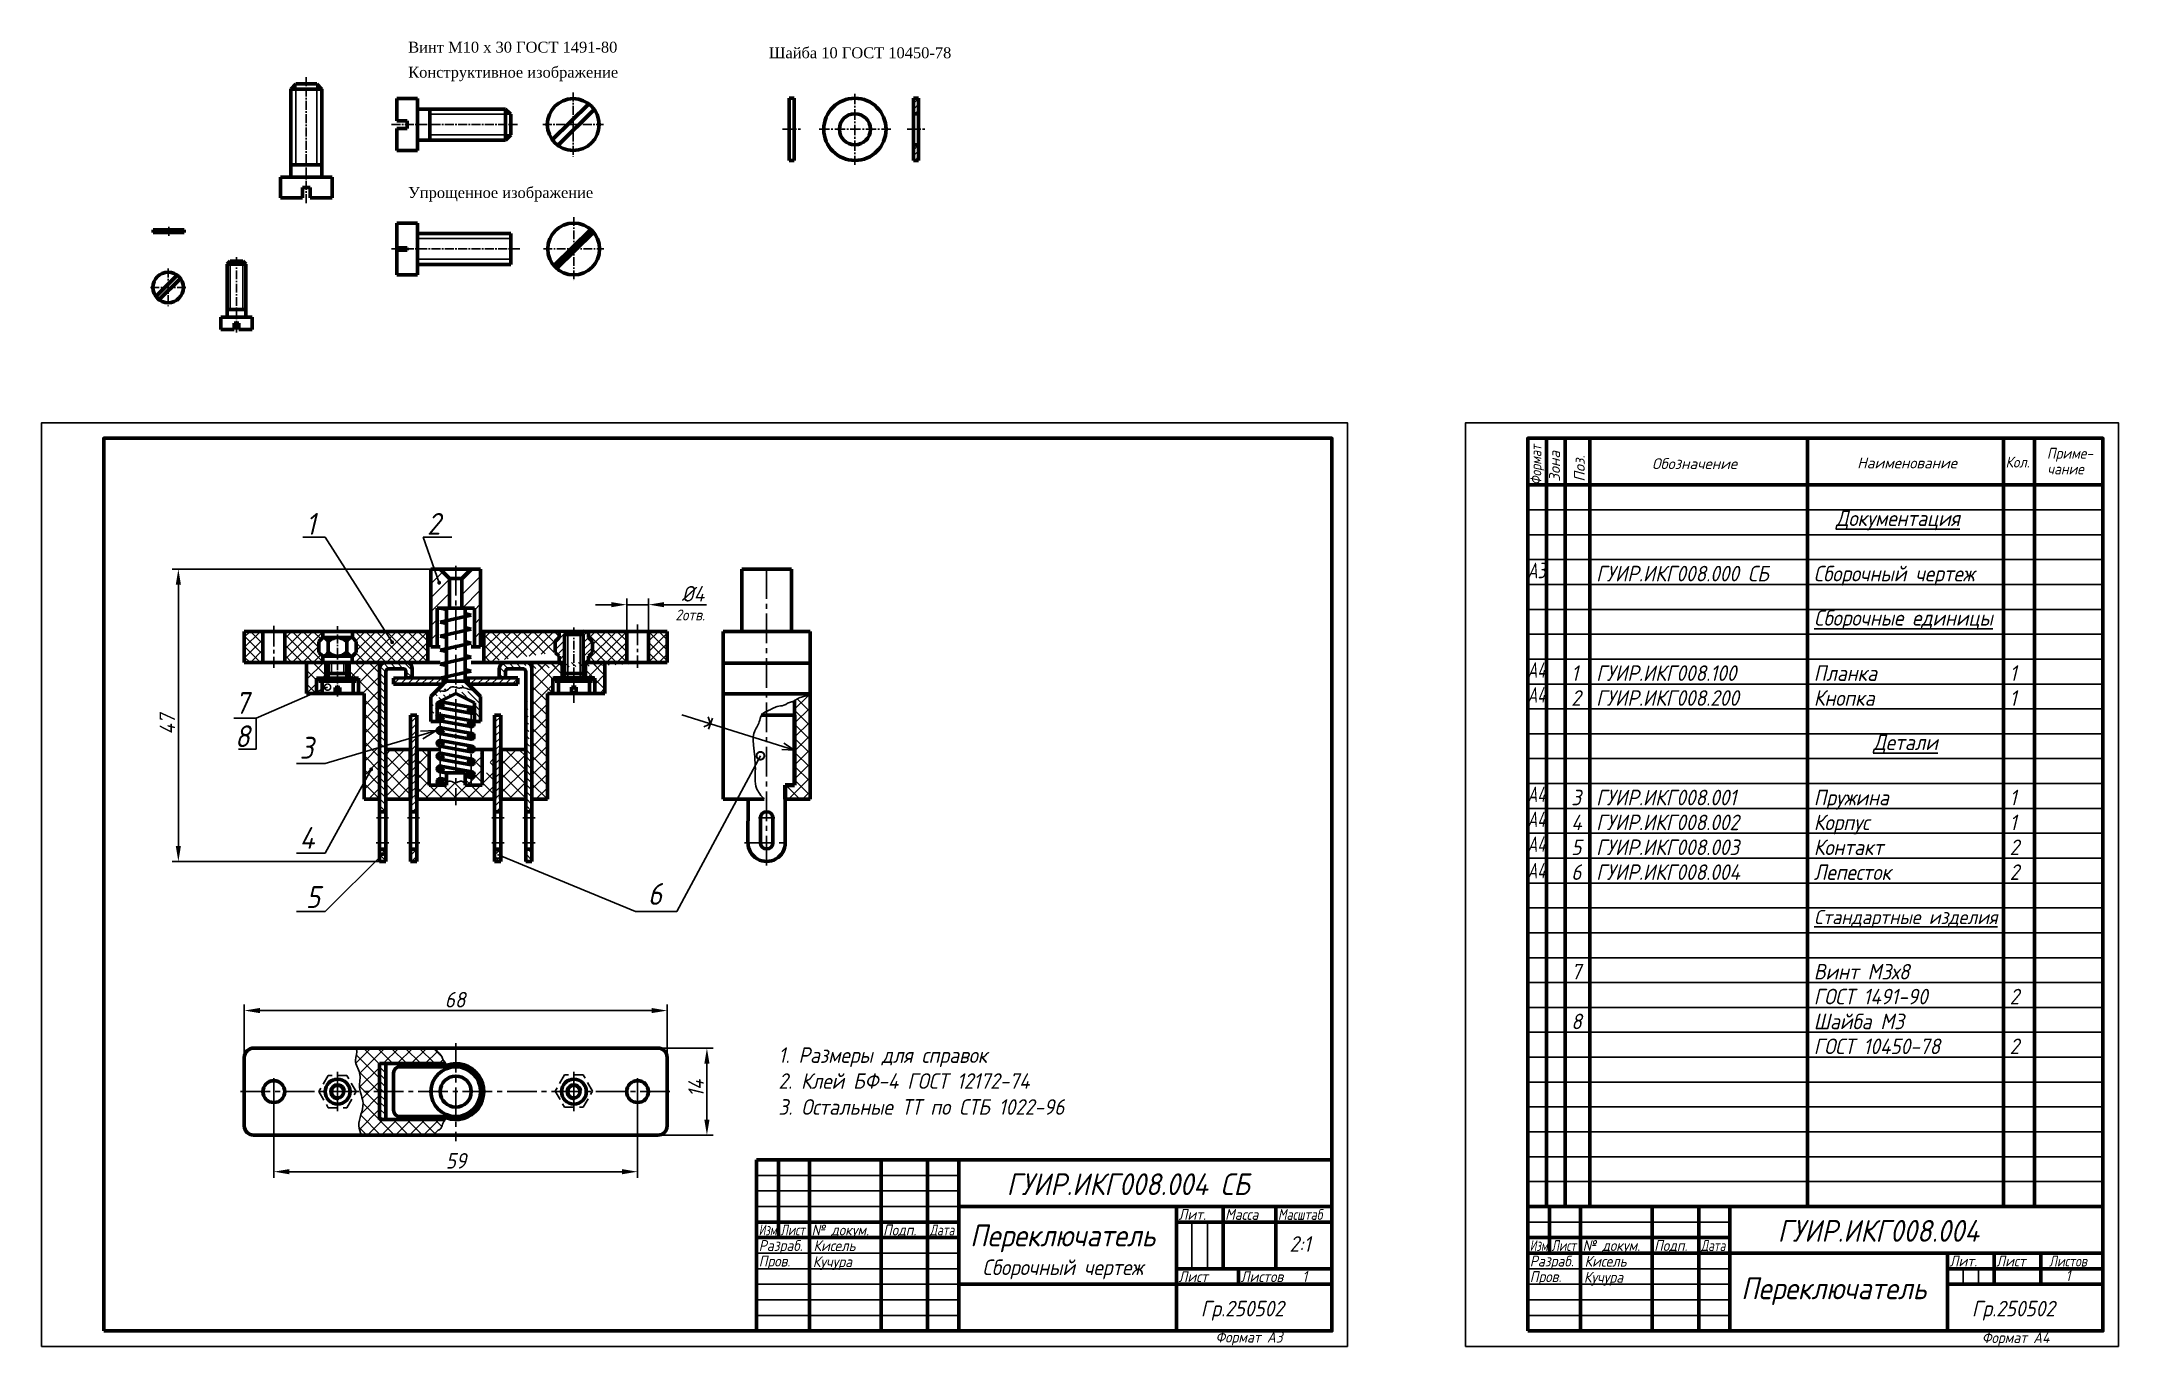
# Model space of a CAD drawing. Header units: millimetres. Extents: x 0 to 668, y 0 to 420.
import ezdxf
from ezdxf import colors
from ezdxf.entities.mleader import LeaderData, LeaderLine
from ezdxf.enums import TextEntityAlignment as Align
from ezdxf.math import Vec2, Vec3

# ---------------------------------------------------------------- set-up
doc = ezdxf.new("R2010")
doc.units = ezdxf.units.MM
doc.header["$LTSCALE"] = 0.5
doc.linetypes.add('CENTER2', pattern=[28.575, 19.05, -3.175, 3.175, -3.175])
doc.linetypes.add('штриховая2', pattern=[9.525, 6.35, -3.175])
doc.layers.get('0').update_dxf_attribs({"lineweight": 60})
doc.layers.get('Defpoints').update_dxf_attribs({"color": 5})
doc.layers.add('3-размеры', color=6, linetype='Continuous')
doc.layers.add('4-текст', color=7, linetype='Continuous', true_color=0x00ad00)
doc.styles.get("Standard").update_dxf_attribs({"font": 'isocpeui.ttf', "width": 0.9})
doc.styles.add('стиль1', font='times.ttf')
doc.dimstyles.new('ESKD_standart', dxfattribs={"dimtxt": 5, "dimasz": 5, "dimexe": 2, "dimexo": 0, "dimgap": 1, "dimtad": 1, "dimtoh": 1, "dimdec": 0, "dimzin": 1, "dimdsep": 46, "dimtxsty": 'Standard', "dimcen": 3, "dimdle": 1.25, "dimadec": 0, "dimazin": 0, "dimtfac": 1, "dimtdec": 0, "dimtmove": 0, "dimatfit": 3, "dimldrblk": 'DOT', "dimfxl": 1, "dimtvp": 1.5, "dimtolj": 1, "dimtzin": 1, "dimarcsym": 0})
doc.dimstyles.get("Standard").update_dxf_attribs({"dimtxt": 5, "dimasz": 5, "dimexe": 2, "dimexo": 0, "dimgap": 1.5, "dimtad": 1, "dimdec": 0, "dimzin": 0, "dimtxsty": 'Standard', "dimcen": 5, "dimadec": 0, "dimazin": 0, "dimtfac": 1, "dimtdec": 0, "dimtofl": 0, "dimtmove": 0, "dimatfit": 3, "dimldrblk": 'DOTSMALL', "dimfxl": 1, "dimtolj": 1, "dimtzin": 0, "dimarcsym": 0})
doc.dimstyles.new('Копия Standart', dxfattribs={"dimtxt": 5, "dimasz": 5, "dimexe": 2, "dimexo": 0, "dimgap": 1, "dimtad": 1, "dimtoh": 1, "dimdec": 0, "dimlfac": 0.5, "dimtxsty": 'Standard', "dimcen": 2.5, "dimadec": 0, "dimazin": 0, "dimtfac": 1, "dimtdec": 0, "dimtmove": 0, "dimatfit": 3, "dimldrblk": 'DOTSMALL', "dimfxl": 1, "dimarcsym": 0})
pattern_1 = [(45, (-119.785, -4.0667), (-1.683798, 1.683798), []), (135, (-119.785, -4.0667), (-1.683798, -1.683798), [])]
pattern_2 = [(45, (-119.785, -4.0667), (-2.245064, 2.245064), []), (135, (-119.785, -4.0667), (-2.245064, -2.245064), [])]
pattern_3 = [(45, (7.2443, -11.9827), (-2.245064, 2.245064), []), (135, (7.2443, -11.9827), (-2.245064, -2.245064), [])]
pattern_4 = [(45, (7.2443, -11.9827), (-1.122532, 1.122532), [])]
pattern_5 = [(315, (7.2443, -11.9827), (1.122532, 1.122532), [])]
pattern_6 = [(45, (7.2443, -11.9827), (-2.245064, 2.245064), [])]
pattern_7 = [(45, (-2.85305, -11.8446), (-0.561266, 0.561266), [])]
pattern_8 = [(45, (-2.85305, -12.1952), (-0.561266, 0.561266), [])]

msp = doc.modelspace()

# ---------------------------------------------------------------- texts
at = {"style": 'стиль1'}
for s, p in [('Винт М10 х 30 ГОСТ 1491-80', (117.93, 416.02)), ('Шайба 10 ГОСТ 10450-78', (233.92, 414.21)), ('Конструктивное изображение', (117.93, 407.97)), ('Упрощенное изображение', (117.93, 369.27))]:
    msp.add_text(s, height=3.5, dxfattribs=at).set_placement(p)
at = {"color": 7, "linetype": 'Continuous', "width": 0.8}
msp.add_text('Формат', height=3.5, rotation=90, dxfattribs=at).set_placement((482.38, 277))
at = {"color": 7, "linetype": 'Continuous'}
for s, p in [('Зона', (488.38, 278.04)), ('Поз.', (496.38, 278.04))]:
    msp.add_text(s, height=3.5, rotation=90, dxfattribs=at).set_placement(p)
for s, width, p in [('Приме-', 0.9, (644.98, 285.44)), ('Кол.', 0.9, (631.67, 282.59)), ('чание', 0.9, (645.11, 280.38)), ('Изм.', 0.7, (478.67, 30.7)), ('Лист', 0.75, (485.67, 30.7)), ('№ докум.', 0.9, (495.67, 30.7)), ('Подп.', 0.9, (518.67, 30.7)), ('Дата', 0.75, (533.67, 30.7)), ('Разраб.', 0.9, (478.67, 25.7)), ('Лит.', 0.9, (613.67, 25.7)), ('Лист', 0.9, (628.67, 25.7)), ('Листов', 0.8, (645.67, 25.7)), ('Пров.', 0.9, (478.67, 20.7)), ('Формат А4', 0.9, (624.07, 1.08))]:
    msp.add_text(s, height=3.5, dxfattribs=dict(at, width=width)).set_placement(p)
for s, p in [('Обозначение', (517.96, 282.1)), ('Наименование', (583.95, 282.33))]:
    msp.add_text(s, height=3.5, dxfattribs=at).set_placement(p)
at = {"width": 0.9}
for s, height, p in [('1', 7, (85, 261)), ('2', 7, (124, 261)), ('ГУИР.ИКГ008.000 СБ', 5, (500, 246)), ('Сборочный чертеж', 5, (570, 246)), ('1', 5, (492, 214)), ('ГУИР.ИКГ008.100', 5, (500, 214)), ('Планка', 5, (570, 214)), ('1', 5, (633, 214)), ('2', 5, (492, 206)), ('ГУИР.ИКГ008.200', 5, (500, 206)), ('Кнопка', 5, (570, 206)), ('1', 5, (633, 206)), ('8', 7, (62.19, 192.71)), ('3', 7, (83, 189)), ('3', 5, (492, 174)), ('ГУИР.ИКГ008.001', 5, (500, 174)), ('Пружина', 5, (570, 174)), ('1', 5, (633, 174)), ('4', 7, (83, 160)), ('4', 5, (492, 166)), ('ГУИР.ИКГ008.002', 5, (500, 166)), ('Корпус', 5, (570, 166)), ('1', 5, (633, 166)), ('5', 5, (492, 158)), ('ГУИР.ИКГ008.003', 5, (500, 158)), ('Контакт', 5, (570, 158)), ('2', 5, (633, 158)), ('6', 5, (492, 150)), ('ГУИР.ИКГ008.004', 5, (500, 150)), ('Лепесток', 5, (570, 150)), ('2', 5, (633, 150)), ('5', 7, (85, 141)), ('6', 7, (195, 142)), ('7', 5, (492, 118)), ('Винт М3х8 ', 5, (570, 118)), ('ГОСТ 1491-90', 5, (570, 110)), ('2', 5, (633, 110)), ('8', 5, (492, 102)), ('Шайба М3 ', 5, (570, 102)), ('ГОСТ 10450-78', 5, (570, 94)), ('2', 5, (633, 94))]:
    msp.add_text(s, height=height, dxfattribs=at).set_placement(p)
at = {"lineweight": -3, "width": 0.9}
for s, height, p in [('%%UДокументация', 5, (577.11, 263.79)), ('%%UСборочные единицы', 5, (570.11, 231.76)), ('%%UДетали', 5, (589.11, 191.76)), ('Формат А3', 3.5, (377.6, 1.25))]:
    msp.add_text(s, height=height, dxfattribs=at).set_placement(p)
at = {"width": 0.663544}
for s, p, p2 in [('А3', (477.93, 247), (483.77, 247)), ('А4', (477.93, 215), (483.77, 215)), ('А4', (477.93, 207), (483.77, 207)), ('А4', (477.93, 175), (483.77, 175)), ('А4', (477.93, 167), (483.77, 167)), ('А4', (477.93, 159), (483.77, 159)), ('А4', (477.93, 150.5), (483.77, 150.5))]:
    msp.add_text(s, height=5, dxfattribs=at).set_placement(p, p2, align=Align.FIT)
at = {"lineweight": -3, "width": 0.9}
msp.add_text('%%UСтандартные изделия', height=4.5491, dxfattribs=at).set_placement((570.11, 135.78), (629.11, 135.78), align=Align.ALIGNED)
at = {"insert": (237, 96.17), "char_height": 5, "width": 311.64, "attachment_point": 1}
msp.add_mtext('1. Размеры для справок\\P2. Клей БФ-4 ГОСТ 12172-74\\P\\pxt13;3. Остальные ТТ по СТБ 1022-96', dxfattribs=at)
at = {"layer": '3-размеры', "width": 0.9}
msp.add_text('2отв.', height=3.5, dxfattribs=at).set_placement((203.87, 233.45))
at = {"layer": '4-текст', "lineweight": -3}
for s, height, width, p in [('ГУИР.ИКГ008.004 СБ', 7, 0.9, (310.41, 48.66)), ('Лит.', 3.5, 0.9, (365.67, 40.7)), ('Масса', 3.5, 0.9, (380.67, 40.7)), ('Масштаб', 3.5, 0.8, (397.67, 40.7)), ('ГУИР.ИКГ008.004', 7, 0.9, (558.41, 33.66)), ('Изм.', 3.5, 0.7, (230.67, 35.7)), ('Разраб.', 3.5, 0.9, (230.67, 30.7)), ('Лист', 3.5, 0.75, (237.67, 35.7)), ('№ докум.', 3.5, 0.9, (247.67, 35.7)), ('Подп.', 3.5, 0.9, (270.67, 35.7)), ('Дата', 3.5, 0.75, (285.67, 35.7)), ('Пров.', 3.5, 0.9, (230.67, 25.7)), ('Лист', 3.5, 0.9, (365.67, 20.7)), ('Листов', 3.5, 0.9, (385.67, 20.7))]:
    msp.add_text(s, height=height, dxfattribs=dict(at, width=width)).set_placement(p)
at = {"layer": '4-текст', "linetype": 'Continuous', "lineweight": -3, "width": 0.9}
for s, p in [('Кисель', (248.29, 30.65)), ('Кучура', (248.07, 25.5)), ('Кисель', (496.29, 25.65)), ('Кучура', (496.07, 20.5))]:
    msp.add_text(s, height=3.5, dxfattribs=at).set_placement(p)
at = {"layer": '4-текст', "width": 0.9}
for s, height, p in [('Переключатель', 7, (298.65, 32.18)), ('2:1', 5, (401.39, 30.45)), ('Сборочный чертеж', 5, (302.61, 22.95)), ('1', 3.5, (405.51, 20.74)), ('Переключатель', 7, (546.65, 15.18)), ('1', 3.5, (651, 21)), ('Гр.250502', 5, (372.85, 9.67)), ('Гр.250502', 5, (620.85, 9.67))]:
    msp.add_text(s, height=height, dxfattribs=at).set_placement(p)

# ---------------------------------------------------------------- blocks, each defined once
blk = doc.blocks.new('_DotSmall')
at = {"color": 0, "linetype": 'ByBlock', "const_width": 0.5}
blk.add_lwpolyline([(-0.0625, 0, 1), (0.0625, 0, 1)], format="xyb", close=True, dxfattribs=at)
blk = doc.blocks.new('_Open30')
at = {"color": 0, "linetype": 'ByBlock', "lineweight": -2}
for p, q in [((-1, 0.27), (0, 0)), ((0, 0), (-1, -0.27)), ((0, 0), (-1, 0))]:
    blk.add_line(p, q, dxfattribs=at)
blk = doc.blocks.new('*D11')
at = {"layer": '3-размеры', "color": 0, "lineweight": -2, "transparency": 16777216}
for p, q in [((65.22, 92.93), (65.22, 110)), ((70.22, 108), (196.22, 108)), ((201.22, 92.96), (201.22, 110))]:
    blk.add_line(p, q, dxfattribs=at)
at = {"layer": '3-размеры', "color": 0, "transparency": 16777216}
for points in [[(70.22, 108.83), (70.22, 107.17), (65.22, 108)], [(196.22, 108.83), (196.22, 107.17), (201.22, 108)]]:
    blk.add_solid(points, dxfattribs=at)
at = {"layer": 'Defpoints', "color": 0, "transparency": 16777216}
for p in [(201.22, 108), (65.22, 92.93), (201.22, 92.96)]:
    blk.add_point(p, dxfattribs=at)
at = {"layer": '3-размеры', "color": 0, "lineweight": -3, "transparency": 16777216, "insert": (133, 111.5), "char_height": 5, "attachment_point": 5}
blk.add_mtext('68', dxfattribs=at)
blk = doc.blocks.new('*D12')
at = {"layer": '3-размеры', "color": 0, "lineweight": -2, "transparency": 16777216}
for p, q in [((198.22, 95.93), (216, 95.93)), ((214, 72.93), (214, 90.93)), ((198.22, 67.93), (216, 67.93))]:
    blk.add_line(p, q, dxfattribs=at)
at = {"layer": '3-размеры', "color": 0, "transparency": 16777216}
for points in [[(213.17, 90.93), (214.83, 90.93), (214, 95.93)], [(213.17, 72.93), (214.83, 72.93), (214, 67.93)]]:
    blk.add_solid(points, dxfattribs=at)
at = {"layer": 'Defpoints', "color": 0, "transparency": 16777216}
for p in [(198.22, 95.93), (214, 95.93), (198.22, 67.93)]:
    blk.add_point(p, dxfattribs=at)
at = {"layer": '3-размеры', "color": 0, "lineweight": -3, "transparency": 16777216, "insert": (210.5, 83), "char_height": 5, "attachment_point": 5, "rotation": 90}
blk.add_mtext('14', dxfattribs=at)
blk = doc.blocks.new('*D13')
at = {"layer": '3-размеры', "color": 0, "lineweight": -2, "transparency": 16777216}
for p, q in [((125.22, 249.93), (42, 249.93)), ((44, 160.93), (44, 244.93)), ((108.72, 155.93), (42, 155.93))]:
    blk.add_line(p, q, dxfattribs=at)
at = {"layer": '3-размеры', "color": 0, "transparency": 16777216}
for points in [[(43.17, 244.93), (44.83, 244.93), (44, 249.93)], [(43.17, 160.93), (44.83, 160.93), (44, 155.93)]]:
    blk.add_solid(points, dxfattribs=at)
at = {"layer": 'Defpoints', "color": 0, "transparency": 16777216}
for p in [(44, 249.93), (125.22, 249.93), (108.72, 155.93)]:
    blk.add_point(p, dxfattribs=at)
at = {"layer": '3-размеры', "color": 0, "lineweight": -3, "transparency": 16777216, "insert": (40.47, 200), "char_height": 5, "attachment_point": 5, "rotation": 90}
blk.add_mtext('47', dxfattribs=at)
blk = doc.blocks.new('*D14')
at = {"layer": '3-размеры', "color": 0, "lineweight": -2, "transparency": 16777216}
for p, q in [((188.22, 229.93), (188.22, 240.51)), ((195.22, 229.93), (195.22, 240.51)), ((183.22, 238.51), (178.22, 238.51)), ((188.22, 238.51), (195.22, 238.51)), ((200.22, 238.51), (213.84, 238.51))]:
    blk.add_line(p, q, dxfattribs=at)
at = {"layer": '3-размеры', "color": 0, "transparency": 16777216}
for points in [[(183.22, 239.34), (183.22, 237.68), (188.22, 238.51)], [(200.22, 239.34), (200.22, 237.68), (195.22, 238.51)]]:
    blk.add_solid(points, dxfattribs=at)
at = {"layer": 'Defpoints', "color": 0, "transparency": 16777216}
for p in [(195.22, 238.51), (188.22, 229.93), (195.22, 229.93)]:
    blk.add_point(p, dxfattribs=at)
at = {"layer": '3-размеры', "color": 0, "lineweight": -3, "transparency": 16777216, "insert": (209.53, 242.01), "char_height": 5, "attachment_point": 5}
blk.add_mtext('%%C4', dxfattribs=at)
blk = doc.blocks.new('*D19')
at = {"layer": '3-размеры', "color": 0, "lineweight": -2, "transparency": 16777216}
for p, q in [((74.72, 81.93), (74.72, 54.19)), ((191.72, 81.93), (191.72, 54.19)), ((79.72, 56.19), (186.72, 56.19))]:
    blk.add_line(p, q, dxfattribs=at)
at = {"layer": '3-размеры', "color": 0, "transparency": 16777216}
for points in [[(79.72, 57.02), (79.72, 55.36), (74.72, 56.19)], [(186.72, 57.02), (186.72, 55.36), (191.72, 56.19)]]:
    blk.add_solid(points, dxfattribs=at)
at = {"layer": 'Defpoints', "color": 0, "transparency": 16777216}
for p in [(74.72, 81.93), (191.72, 81.93), (191.72, 56.19)]:
    blk.add_point(p, dxfattribs=at)
at = {"layer": '3-размеры', "color": 0, "transparency": 16777216, "insert": (133.3, 59.69), "char_height": 5, "attachment_point": 5}
blk.add_mtext('59', dxfattribs=at)

# ---------------------------------------------------------------- dimensions: what is measured, and where the dimension line sits
at = {"layer": '3-размеры', "lineweight": -3}
for base, p1, p2, picture, middle in [((44, 249.93), (108.72, 155.93), (125.22, 249.93), '*D13', (44, 200)), ((214, 95.93), (198.22, 67.93), (198.22, 95.93), '*D12', (214, 83))]:
    dim = msp.add_linear_dim(base=base, p1=p1, p2=p2, angle=90, dimstyle='Копия Standart', dxfattribs=at)
    dim.commit()
    dim.dimension.update_dxf_attribs({"geometry": picture, "text_midpoint": middle, "dimtype": 160})
dim = msp.add_linear_dim(base=(195.22, 238.51), p1=(188.22, 229.93), p2=(195.22, 229.93), text='%%C4', dimstyle='Копия Standart', dxfattribs=at)
dim.commit()
dim.dimension.update_dxf_attribs({"geometry": '*D14', "text_midpoint": (209.53, 238.51), "dimtype": 160})
dim = msp.add_linear_dim(base=(201.22, 108), p1=(65.22, 92.93), p2=(201.22, 92.96), dimstyle='Копия Standart', dxfattribs=at)
dim.commit()
dim.dimension.update_dxf_attribs({"geometry": '*D11', "text_midpoint": (133, 108), "dimtype": 160})
at = {"layer": '3-размеры'}
dim = msp.add_linear_dim(base=(191.71509717, 56.18972782), p1=(74.71509717, 81.93333771), p2=(191.71509717, 81.93333771), dimstyle='Копия Standart', dxfattribs=at)
dim.commit()
dim.dimension.update_dxf_attribs({"geometry": '*D19', "text_midpoint": (133.30081343, 56.18972782), "dimtype": 160})

# ---------------------------------------------------------------- hatches: boundary and pattern name
at = {"lineweight": -3}
h = msp.add_hatch(dxfattribs=at)
h.set_pattern_fill('ANSI31', scale=0.416667, style=0)
h.set_pattern_definition([(45, (-110.9102, 219.6883), (-0.9354433, 0.9354433), [])])
h.paths.add_polyline_path([(282.11, 401.35), (280.44, 401.35), (280.44, 396.35), (282.11, 396.35)])
h.paths.add_polyline_path([(282.11, 386.35), (280.44, 386.35), (280.44, 381.35), (282.11, 381.35)])
h = msp.add_hatch(color=256)
h.paths.add_polyline_path([(177.5, 358.28, 0.036649), (176.65, 359.15), (171.16, 353.74), (171.16, 352.88), (172.03, 352.88)])
h.paths.add_polyline_path([(171.16, 352.88), (170.29, 352.88), (164.81, 347.48, 0.036649), (165.67, 346.61), (171.16, 352.02)])
h.paths.add_polyline_path([(171.16, 353.74), (170.29, 352.88), (171.16, 352.88)])
h.paths.add_polyline_path([(172.03, 352.88), (171.16, 352.88), (171.16, 352.02)])
h = msp.add_hatch(color=256)
h.paths.add_polyline_path([(117.58, 353.28), (114.25, 353.28), (114.25, 352.88), (117.58, 352.88)])
h.paths.add_polyline_path([(117.58, 352.88), (114.25, 352.88), (114.25, 352.48), (117.58, 352.48)])
h = msp.add_hatch(dxfattribs=at)
h.set_pattern_fill('ANSI31', style=0)
h.set_pattern_definition(pattern_6)
h.paths.add_polyline_path([(131.25, 246.93), (128.22, 249.93), (125.22, 249.93), (125.22, 229.93), (125.22, 224.93), (127.22, 224.93), (127.22, 237.43), (130.22, 237.43), (131.25, 237.43)])
h = msp.add_hatch(dxfattribs=at)
h.set_pattern_fill('ANSI31', style=0)
h.set_pattern_definition(pattern_6)
h.paths.add_polyline_path([(135.18, 246.93), (138.22, 249.93), (141.22, 249.93), (141.22, 229.93), (141.22, 224.93), (139.22, 224.93), (139.22, 237.43), (136.22, 237.43), (135.18, 237.43)])
h = msp.add_hatch(dxfattribs=at)
h.set_pattern_fill('ANSI37', scale=0.75, style=0)
h.set_pattern_definition(pattern_1)
h.paths.add_polyline_path([(71.22, 229.93), (65.22, 229.93), (65.22, 219.93), (71.22, 219.93)])
h.paths.add_polyline_path([(201.22, 229.93), (195.22, 229.93), (195.22, 219.93), (201.22, 219.93)])
h = msp.add_hatch(dxfattribs=at)
h.set_pattern_fill('ANSI37', scale=0.75, style=0)
h.set_pattern_definition(pattern_1)
h.paths.add_polyline_path([(89.22, 226.68), (90.47, 227.93), (90.47, 229.93), (78.22, 229.93), (78.22, 219.93), (90.47, 219.93), (90.47, 221.93), (89.22, 223.18)])
h = msp.add_hatch(dxfattribs=at)
h.set_pattern_fill('ANSI37', scale=0.75, style=0)
h.set_pattern_definition(pattern_1)
edge = h.paths.add_edge_path()
edge.add_line((124.22, 229.93), (99.97, 229.93))
edge.add_line((124.22, 229.93), (124.22, 219.93))
edge.add_line((99.22, 219.93), (124.22, 219.93))
edge.add_line((99.94, 219.93), (99.94, 221.93))
edge.add_line((99.97, 221.93), (101.22, 223.18))
edge.add_line((101.22, 223.18), (101.22, 226.68))
edge.add_line((99.97, 227.93), (101.22, 226.68))
edge.add_line((99.97, 227.93), (99.97, 229.93))
h = msp.add_hatch(dxfattribs=at)
h.set_pattern_fill('ANSI37', scale=0.75, style=0)
h.set_pattern_definition(pattern_1)
edge = h.paths.add_edge_path()
edge.add_line((142.22, 229.93), (166.47, 229.93))
edge.add_line((166.47, 219.93), (142.22, 219.93))
edge.add_line((142.22, 229.93), (142.22, 219.94))
edge.add_line((165.22, 223.18), (165.22, 226.68))
edge.add_line((166.47, 227.93), (165.22, 226.68))
edge.add_line((166.47, 227.93), (166.47, 229.93))
edge.add_line((166.47, 221.93), (165.22, 223.18))
edge.add_line((166.47, 221.93), (166.47, 219.93))
h = msp.add_hatch(dxfattribs=at)
h.set_pattern_fill('ANSI31', scale=0.5, style=0)
h.set_pattern_definition([(45, (-121.0064, -3.902), (-1.122532, 1.122532), [])])
h.paths.add_polyline_path([(168.22, 229.93), (166.47, 229.93), (166.47, 227.93), (165.22, 226.68), (165.22, 223.18), (166.47, 221.93), (166.47, 219.93), (168.22, 219.93)])
h.paths.add_polyline_path([(177.22, 226.68), (175.97, 227.93), (175.97, 229.93), (174.22, 229.93), (174.23, 219.93), (175.97, 219.93), (175.97, 221.93), (177.22, 223.18)])
h = msp.add_hatch(dxfattribs=at)
h.set_pattern_fill('ANSI37', scale=0.75, style=0)
h.set_pattern_definition(pattern_1)
h.paths.add_polyline_path([(188.22, 229.93), (175.97, 229.93), (175.97, 227.93), (177.22, 226.68), (177.22, 223.18), (175.97, 221.93), (175.97, 219.93), (188.22, 219.93)])
h = msp.add_hatch(dxfattribs=at)
h.set_pattern_fill('ANSI37', style=0)
h.set_pattern_definition(pattern_2)
h.paths.add_polyline_path([(181.22, 219.93), (174.97, 219.93), (174.97, 214.94), (177.72, 214.94), (177.72, 214.93), (177.97, 214.93), (177.97, 209.93), (181.22, 209.93)])
h.paths.add_polyline_path([(91.47, 219.93), (85.22, 219.93), (85.22, 209.93), (88.47, 209.93), (88.47, 214.93), (91.47, 214.93)])
h = msp.add_hatch(dxfattribs=at)
h.set_pattern_fill('ANSI37', style=0)
h.set_pattern_definition(pattern_2)
edge = h.paths.add_edge_path()
edge.add_line((162.72, 209.93), (164.47, 209.93))
edge.add_line((164.47, 209.93), (164.47, 214.93))
edge.add_line((164.47, 214.93), (164.72, 214.93))
edge.add_line((164.72, 214.94), (167.47, 214.94))
edge.add_line((167.47, 214.94), (167.47, 219.93))
edge.add_line((167.47, 219.93), (167.22, 219.93))
edge.add_line((167.22, 219.93), (157.72, 219.93))
edge.add_line((157.72, 219.93), (157.72, 217.93))
edge.add_line((157.72, 217.93), (157.72, 175.93))
edge.add_line((157.72, 175.93), (162.72, 175.93))
edge.add_line((162.72, 175.93), (162.72, 209.93))
h.paths.add_polyline_path([(108.72, 217.91, -0.001369), (108.72, 217.93), (108.72, 219.93), (99.22, 219.93), (98.97, 219.93), (98.97, 214.93), (101.97, 214.93), (101.97, 209.93), (103.72, 209.93), (103.72, 175.93), (108.72, 175.93)])
h = msp.add_hatch(dxfattribs=at)
h.set_pattern_fill('ANSI31', scale=0.5, angle=270, style=0)
h.set_pattern_definition(pattern_5)
edge = h.paths.add_edge_path()
edge.add_arc((110.73, 217.92), 2.01, 90.3786, 179.84318)
edge.add_line((108.72, 175.93), (108.72, 217.93))
edge.add_line((108.72, 175.93), (108.72, 171.93))
edge.add_line((108.72, 171.93), (110.72, 171.93))
edge.add_line((110.72, 171.93), (110.72, 175.93))
edge.add_line((110.72, 175.93), (110.72, 191.93))
edge.add_line((110.72, 191.93), (110.72, 216.93))
edge.add_arc((111.72, 216.93), 1, 90, 180)
edge.add_line((111.72, 217.93), (116.22, 217.93))
edge.add_arc((116.22, 216.93), 1, 0, 90)
edge.add_line((117.22, 216.93), (117.22, 214.94))
edge.add_line((117.22, 214.94), (119.22, 214.94))
edge.add_line((119.22, 214.94), (119.22, 217.93))
edge.add_arc((117.2, 217.92), 2.01, 0.15682, 89.6214)
edge.add_line((110.72, 219.93), (117.22, 219.93))
h = msp.add_hatch(dxfattribs=at)
h.set_pattern_fill('ANSI31', scale=0.5, style=0)
h.set_pattern_definition(pattern_4)
edge = h.paths.add_edge_path()
edge.add_line((118.22, 214.93), (129.22, 214.93))
edge.add_line((129.22, 212.93), (113.22, 212.93))
edge.add_line((113.22, 214.93), (116.22, 214.93))
edge.add_line((116.22, 214.93), (118.22, 214.93))
edge.add_line((113.22, 212.93), (113.22, 214.93))
h = msp.add_hatch(dxfattribs=at)
h.set_pattern_fill('ANSI31', scale=0.5, style=0)
h.set_pattern_definition(pattern_4)
h.paths.add_polyline_path([(148.22, 214.93), (137.22, 214.93), (137.22, 212.93), (153.22, 212.93), (153.22, 214.93), (150.22, 214.93)])
h = msp.add_hatch(dxfattribs=at)
h.set_pattern_fill('ANSI31', scale=0.5, angle=270, style=0)
h.set_pattern_definition(pattern_5)
edge = h.paths.add_edge_path()
edge.add_line((155.72, 171.93), (155.72, 175.93))
edge.add_line((155.72, 175.93), (155.72, 191.93))
edge.add_line((155.72, 191.93), (155.72, 216.93))
edge.add_arc((154.72, 216.93), 1, 0, 90)
edge.add_line((154.72, 217.93), (150.22, 217.93))
edge.add_arc((150.22, 216.93), 1, 90, 180)
edge.add_line((149.22, 216.93), (149.22, 214.94))
edge.add_line((147.22, 214.94), (149.22, 214.94))
edge.add_line((147.22, 214.94), (147.22, 217.93))
edge.add_arc((149.23, 217.92), 2.01, 90.37829, 179.84318)
edge.add_line((149.22, 219.93), (201.22, 219.93))
edge.add_arc((155.72, 217.93), 2, 0, 90)
edge.add_line((157.72, 175.93), (157.72, 217.93))
edge.add_line((157.72, 175.93), (157.72, 171.93))
edge.add_line((157.72, 171.93), (155.72, 171.93))
h = msp.add_hatch(dxfattribs=at)
h.set_pattern_fill('ANSI31', scale=0.5, angle=270, style=0)
h.set_pattern_definition(pattern_5)
edge = h.paths.add_edge_path()
edge.add_line((127.22, 206.93), (133.22, 209.93))
edge.add_line((139.22, 206.93), (133.22, 209.93))
edge.add_line((139.22, 206.93), (139.22, 200.93))
edge.add_line((141.22, 200.93), (139.22, 200.93))
edge.add_line((141.22, 200.93), (141.22, 208.93))
edge.add_line((141.22, 208.93), (137.22, 212.93))
edge.add_spline(control_points=[(127.18, 210.94), (128.36, 210.68), (130.23, 210.28), (132.01, 212.75), (133.86, 211.4), (135.61, 212.05), (137.3, 211.27), (138.6, 211.04), (139.29, 210.91)], knot_values=[0, 0, 0, 0, 3.285846, 5.227147, 7.365771, 8.616775, 10.51931, 12.619403, 12.619403, 12.619403, 12.619403], degree=3, periodic=0)
edge.add_line((125.22, 208.93), (129.22, 212.93))
edge.add_line((125.22, 200.93), (125.22, 208.93))
edge.add_line((127.22, 200.93), (125.22, 200.93))
edge.add_line((127.22, 206.93), (127.22, 200.93))
h = msp.add_hatch(dxfattribs=at)
h.set_pattern_fill('ANSI31', scale=0.25, style=0)
h.set_pattern_definition(pattern_7)
edge = h.paths.add_edge_path()
edge.add_arc((128.23, 206.39), 0.927, 0, 360)
h = msp.add_hatch(dxfattribs=at)
h.set_pattern_fill('ANSI37', style=0)
h.set_pattern_definition([(45, (-159.785, -4.0667), (-2.245064, 2.245064), []), (135, (-159.785, -4.0667), (-2.245064, -2.245064), [])])
edge = h.paths.add_edge_path()
edge.add_spline(control_points=[(247.22, 209.33), (246.51, 209.26), (245.3, 209.14), (243.63, 208.5), (242.66, 208.07), (242.22, 207.7)], knot_values=[0, 0, 0, 0, 2.112144, 3.636136, 5.315199, 5.315199, 5.315199, 5.315199], degree=3, periodic=0)
edge.add_line((242.22, 207.7), (242.22, 203))
edge.add_line((242.22, 203), (242.22, 180.43))
edge.add_line((242.22, 180.43), (239.22, 180.43))
edge.add_line((239.22, 180.43), (239.22, 176))
edge.add_line((239.22, 176), (239.22, 175.93))
edge.add_line((239.22, 175.93), (247.22, 175.93))
edge.add_line((247.22, 175.93), (247.22, 209.33))
h = msp.add_hatch(dxfattribs=at)
h.set_pattern_fill('ANSI31', scale=0.5, style=0)
h.set_pattern_definition(pattern_4)
h.paths.add_polyline_path([(118.72, 202.93), (120.72, 202.93), (120.72, 191.93), (120.72, 175.93), (120.72, 171.93), (118.72, 171.93), (118.72, 175.93), (118.72, 191.93)])
h = msp.add_hatch(dxfattribs=at)
h.set_pattern_fill('ANSI31', scale=0.25, style=0)
h.set_pattern_definition(pattern_8)
edge = h.paths.add_edge_path()
edge.add_arc((128.22, 202.07), 0.927, 0, 360)
h = msp.add_hatch(dxfattribs=at)
h.set_pattern_fill('ANSI31', scale=0.25, style=0)
h.set_pattern_definition(pattern_7)
edge = h.paths.add_edge_path()
edge.add_arc((138.22, 204.54), 0.938, 0, 360)
h = msp.add_hatch(dxfattribs=at)
h.set_pattern_fill('ANSI31', scale=0.25, style=0)
h.set_pattern_definition(pattern_8)
edge = h.paths.add_edge_path()
edge.add_arc((138.22, 200.22), 0.938, 0, 360)
h = msp.add_hatch(dxfattribs=at)
h.set_pattern_fill('ANSI31', scale=0.5, style=0)
h.set_pattern_definition(pattern_4)
h.paths.add_polyline_path([(147.72, 202.93), (145.72, 202.93), (145.72, 191.93), (145.72, 175.93), (145.72, 171.93), (147.72, 171.93), (147.72, 175.93), (147.72, 191.93)])
h = msp.add_hatch(dxfattribs=at)
h.set_pattern_fill('ANSI31', scale=0.25, style=0)
h.set_pattern_definition(pattern_8)
edge = h.paths.add_edge_path()
edge.add_arc((128.22, 198.04), 0.927, 0, 360)
h = msp.add_hatch(dxfattribs=at)
h.set_pattern_fill('ANSI31', scale=0.25, style=0)
h.set_pattern_definition(pattern_8)
edge = h.paths.add_edge_path()
edge.add_arc((128.22, 193.94), 0.927, 0, 360)
h = msp.add_hatch(dxfattribs=at)
h.set_pattern_fill('ANSI31', scale=0.25, style=0)
h.set_pattern_definition(pattern_8)
edge = h.paths.add_edge_path()
edge.add_arc((138.22, 196.19), 0.938, 0, 360)
h = msp.add_hatch(dxfattribs=at)
h.set_pattern_fill('ANSI37', style=0)
h.set_pattern_definition(pattern_3)
h.paths.add_polyline_path([(110.72, 191.93), (118.72, 191.93), (118.72, 175.93), (110.72, 175.93)])
h = msp.add_hatch(dxfattribs=at)
h.set_pattern_fill('ANSI37', style=0)
h.set_pattern_definition(pattern_3)
edge = h.paths.add_edge_path()
edge.add_line((124.72, 191.93), (124.72, 180.43))
edge.add_line((124.72, 180.43), (130.22, 180.43))
edge.add_spline(control_points=[(130.15, 181.39), (130.6, 181.6), (131.62, 182.08), (133.16, 180.69), (134.77, 182.23), (135.74, 181.45), (136.22, 181.06)], knot_values=[0, 0, 0, 0, 1.372839, 3.195864, 4.850001, 6.476121, 6.476121, 6.476121, 6.476121], degree=3, periodic=0)
edge.add_line((141.72, 180.43), (136.22, 180.43))
edge.add_line((141.72, 191.93), (141.72, 180.43))
edge.add_line((145.72, 191.93), (141.72, 191.93))
edge.add_line((145.72, 191.93), (145.72, 175.93))
edge.add_line((145.72, 175.93), (133.22, 175.93))
edge.add_line((120.72, 175.93), (133.22, 175.93))
edge.add_line((120.72, 191.93), (120.72, 175.93))
edge.add_line((120.72, 191.93), (124.72, 191.93))
h = msp.add_hatch(dxfattribs=at)
h.set_pattern_fill('ANSI31', scale=0.25, style=0)
h.set_pattern_definition(pattern_8)
edge = h.paths.add_edge_path()
edge.add_arc((128.22, 189.8), 0.927, 0, 360)
h = msp.add_hatch(dxfattribs=at)
h.set_pattern_fill('ANSI31', scale=0.25, style=0)
h.set_pattern_definition(pattern_8)
edge = h.paths.add_edge_path()
edge.add_arc((138.22, 192.09), 0.938, 0, 360)
h = msp.add_hatch(dxfattribs=at)
h.set_pattern_fill('ANSI31', scale=0.25, style=0)
h.set_pattern_definition(pattern_8)
edge = h.paths.add_edge_path()
edge.add_arc((138.22, 187.94), 0.938, 0, 360)
h = msp.add_hatch(dxfattribs=at)
h.set_pattern_fill('ANSI37', style=0)
h.set_pattern_definition(pattern_3)
h.paths.add_polyline_path([(155.72, 191.93), (147.72, 191.93), (147.72, 175.93), (155.72, 175.93)])
h = msp.add_hatch(dxfattribs=at)
h.set_pattern_fill('ANSI31', scale=0.25, style=0)
h.set_pattern_definition(pattern_8)
edge = h.paths.add_edge_path()
edge.add_arc((128.22, 185.71), 0.927, 0, 360)
h = msp.add_hatch(dxfattribs=at)
h.set_pattern_fill('ANSI31', scale=0.25, style=0)
h.set_pattern_definition(pattern_8)
edge = h.paths.add_edge_path()
edge.add_arc((128.22, 181.69), 0.927, 0, 360)
h = msp.add_hatch(dxfattribs=at)
h.set_pattern_fill('ANSI31', scale=0.25, style=0)
h.set_pattern_definition(pattern_8)
edge = h.paths.add_edge_path()
edge.add_arc((138.22, 183.86), 0.938, 0, 360)
h = msp.add_hatch(dxfattribs=at)
h.set_pattern_fill('ANSI31', scale=0.5, angle=270, style=0)
h.set_pattern_definition(pattern_5)
h.paths.add_polyline_path([(110.72, 155.93), (110.72, 159.93), (108.72, 159.93), (108.72, 155.93)])
h = msp.add_hatch(dxfattribs=at)
h.set_pattern_fill('ANSI31', scale=0.5, style=0)
h.set_pattern_definition(pattern_4)
h.paths.add_polyline_path([(118.72, 159.93), (118.72, 155.93), (120.72, 155.93), (120.72, 159.93)])
h = msp.add_hatch(dxfattribs=at)
h.set_pattern_fill('ANSI31', scale=0.5, style=0)
h.set_pattern_definition(pattern_4)
h.paths.add_polyline_path([(145.72, 155.93), (145.72, 159.93), (147.72, 159.93), (147.72, 155.93)])
h = msp.add_hatch(dxfattribs=at)
h.set_pattern_fill('ANSI31', scale=0.5, angle=270, style=0)
h.set_pattern_definition(pattern_5)
h.paths.add_polyline_path([(155.72, 155.93), (155.72, 159.93), (157.72, 159.93), (157.72, 155.93)])
h = msp.add_hatch(dxfattribs=at)
h.set_pattern_fill('ANSI37', style=0)
h.set_pattern_definition(pattern_2)
edge = h.paths.add_edge_path()
edge.add_line((108.72, 90.93), (110.22, 90.93))
edge.add_line((110.22, 90.93), (118.22, 90.93))
edge.add_line((118.22, 90.93), (120.22, 90.93))
edge.add_line((120.22, 90.93), (130.05, 90.93))
edge.add_spline(control_points=[(130.35, 90.47), (130.19, 90.8), (129.22, 91.78), (128.71, 93.75), (127.11, 94.89), (126.79, 95.74), (126.73, 95.93)], knot_values=[1.05743, 1.05743, 1.05743, 1.05743, 2.207721, 4.897076, 7.027197, 7.639937, 7.639937, 7.639937, 7.639937], degree=3, periodic=0)
edge.add_line((126.73, 95.93), (101.23, 95.93))
edge.add_spline(control_points=[(101.23, 95.93), (101.28, 95.84), (101.79, 94.64), (100.09, 91.68), (103.09, 87.92), (102.05, 84.36), (102.43, 82.38), (102.54, 81.93)], knot_values=[0.531072, 0.531072, 0.531072, 0.531072, 0.854982, 4.506898, 8.798985, 13.450261, 14.809108, 14.809108, 14.809108, 14.809108], degree=3, periodic=0)
edge.add_line((102.54, 81.93), (108.72, 81.93))
edge.add_line((108.72, 81.93), (108.72, 90.93))
edge = h.paths.add_edge_path()
edge.add_spline(control_points=[(126.32, 67.93), (126.57, 68.46), (127.09, 69.35), (128.83, 70.02), (128.85, 71.81), (129.6, 72.6), (129.82, 72.93)], knot_values=[1.683567, 1.683567, 1.683567, 1.683567, 3.394996, 4.722927, 6.739066, 7.936444, 7.936444, 7.936444, 7.936444], degree=3, periodic=0)
edge.add_line((129.82, 72.93), (120.22, 72.93))
edge.add_line((120.22, 72.93), (118.22, 72.93))
edge.add_line((118.22, 72.93), (110.22, 72.93))
edge.add_line((110.22, 72.93), (108.72, 72.93))
edge.add_line((108.72, 72.93), (108.72, 81.93))
edge.add_line((108.72, 81.93), (102.54, 81.93))
edge.add_spline(control_points=[(102.54, 81.93), (102.85, 80.67), (104.3, 77.07), (101.25, 72.26), (102.48, 68.92), (102.88, 67.93)], knot_values=[14.809108, 14.809108, 14.809108, 14.809108, 18.661551, 26.047599, 29.157905, 29.157905, 29.157905, 29.157905], degree=3, periodic=0)
edge.add_line((102.88, 67.93), (126.32, 67.93))
h = msp.add_hatch(dxfattribs=at)
h.set_pattern_fill('ANSI31', scale=0.5, angle=270, style=0)
h.set_pattern_definition([(315, (-149.7849, -4.0667), (1.122532, 1.122532), [])])
h.paths.add_polyline_path([(110.72, 90.93), (110.22, 90.93), (108.72, 90.93), (108.72, 81.93), (110.72, 81.93)])
h.paths.add_polyline_path([(110.72, 81.93), (108.72, 81.93), (108.72, 72.93), (110.22, 72.93), (110.72, 72.93)])

# ---------------------------------------------------------------- linework, layer by layer
at = {"linetype": 'CENTER2', "lineweight": -3, "ltscale": 0.3}
for p, q in [((85.16, 367.64), (85.16, 408.08)), ((171, 403.15), (171, 382.6)), ((112.58, 392.88), (153.03, 392.88)), ((161.27, 392.88), (180.74, 392.88)), ((171.16, 363.15), (171.16, 342.6)), ((62.72, 326), (62.72, 350.27)), ((112.58, 352.88), (153.79, 352.88)), ((161.42, 352.88), (180.89, 352.88)), ((40.73, 346.56), (40.73, 334.47)), ((35, 340.51), (46.45, 340.51))]:
    msp.add_line(p, q, dxfattribs=at)
at = {"lineweight": 60}
for p, q in [((80.16, 404.3), (81.82, 405.97)), ((90.16, 404.3), (80.16, 404.3)), ((80.16, 404.3), (80.16, 375.97)), ((81.82, 405.97), (88.49, 405.97)), ((88.49, 405.97), (90.16, 404.3)), ((90.16, 375.97), (90.16, 404.3)), ((114.25, 394.13), (114.25, 401.21)), ((114.25, 401.21), (120.91, 401.21)), ((120.91, 401.21), (120.91, 384.55)), ((242.1, 401.35), (240.43, 401.35)), ((240.43, 401.35), (240.43, 391.35)), ((242.1, 401.35), (242.1, 391.35)), ((282.11, 401.35), (280.44, 401.35)), ((280.44, 401.35), (280.44, 391.35)), ((282.11, 401.35), (282.11, 391.35)), ((117.58, 394.13), (114.25, 394.13)), ((117.58, 391.63), (117.58, 394.13)), ((149.25, 397.88), (120.91, 397.88)), ((120.91, 397.88), (120.91, 387.88)), ((124.91, 397.88), (124.91, 387.88)), ((149.25, 387.88), (149.25, 397.88)), ((149.25, 397.88), (150.91, 396.21)), ((150.91, 396.21), (150.91, 389.55)), ((164.26, 387.98), (175.99, 399.55)), ((166.01, 386.2), (177.75, 397.77)), ((280.44, 396.35), (282.11, 396.35)), ((114.25, 384.55), (114.25, 391.63)), ((114.25, 391.63), (117.58, 391.63)), ((120.91, 387.88), (149.25, 387.88)), ((150.91, 389.55), (149.25, 387.88)), ((240.43, 381.35), (240.43, 391.35)), ((242.1, 381.35), (242.1, 391.35)), ((280.44, 381.35), (280.44, 391.35)), ((282.11, 381.35), (282.11, 391.35)), ((120.91, 384.55), (114.25, 384.55)), ((242.1, 381.35), (240.43, 381.35)), ((280.44, 386.35), (282.11, 386.35)), ((282.11, 381.35), (280.44, 381.35)), ((76.82, 369.3), (76.82, 375.97)), ((76.82, 375.97), (93.49, 375.97)), ((80.16, 379.97), (90.16, 379.97)), ((80.16, 375.97), (90.16, 375.97)), ((93.49, 375.97), (93.49, 369.3)), ((83.91, 369.3), (76.82, 369.3)), ((86.41, 372.64), (83.91, 372.64)), ((83.91, 372.64), (83.91, 369.3)), ((86.41, 369.3), (86.41, 372.64)), ((93.49, 369.3), (86.41, 369.3)), ((114.25, 352.88), (114.25, 361.21)), ((114.25, 361.21), (120.91, 361.21)), ((120.91, 361.21), (120.91, 344.55)), ((35.89, 358.98), (40.89, 358.98)), ((35.89, 358.98), (35.89, 358.14)), ((35.89, 358.14), (40.89, 358.14)), ((45.89, 358.98), (40.89, 358.98)), ((45.89, 358.14), (40.89, 358.14)), ((45.89, 358.98), (45.89, 358.14)), ((150.91, 357.88), (120.91, 357.88)), ((120.91, 357.88), (120.91, 347.88)), ((150.91, 357.88), (150.91, 347.88)), ((164.81, 347.48), (176.65, 359.15)), ((165.67, 346.61), (177.5, 358.28)), ((59.72, 348), (60.72, 349)), ((65.72, 348), (59.72, 348)), ((59.72, 348), (59.72, 331)), ((60.72, 349), (64.72, 349)), ((64.72, 349), (65.72, 348)), ((65.72, 331), (65.72, 348)), ((117.58, 353.28), (114.25, 353.28)), ((114.25, 344.55), (114.25, 352.88)), ((117.58, 352.48), (114.25, 352.48)), ((117.58, 352.48), (117.58, 353.28)), ((120.91, 347.88), (150.91, 347.88)), ((36.76, 337.63), (43.66, 344.44)), ((37.79, 336.59), (44.69, 343.39)), ((120.91, 344.55), (114.25, 344.55)), ((57.72, 327), (57.72, 331)), ((57.72, 331), (67.72, 331)), ((59.72, 333.4), (65.72, 333.4)), ((59.72, 331), (65.72, 331)), ((63.47, 329), (61.97, 329)), ((61.97, 329), (61.97, 327)), ((63.47, 327), (63.47, 329)), ((67.72, 331), (67.72, 327)), ((61.97, 327), (57.72, 327)), ((67.72, 327), (63.47, 327)), ((415, 60), (230, 60)), ((230, 5), (230, 60)), ((237, 60), (237, 35)), ((247, 5), (247, 60)), ((270, 60), (270, 5)), ((285, 5), (285, 60)), ((295, 60), (295, 5)), ((295, 45), (415, 45)), ((365, 5), (365, 45)), ((380, 45), (380, 25)), ((397, 25), (397, 45)), ((230, 40), (295, 40)), ((230, 35), (295, 35)), ((365, 40), (415, 40)), ((365, 25), (415, 25)), ((385, 20), (385, 25)), ((295, 20), (415, 20))]:
    msp.add_line(p, q, dxfattribs=at)
at = {"lineweight": -3}
for p, q in [((81.82, 405.97), (81.82, 379.97)), ((88.49, 379.97), (88.49, 405.97)), ((150.91, 396.21), (124.91, 396.21)), ((124.91, 389.55), (150.91, 389.55)), ((150.91, 356.21), (120.91, 356.21)), ((60.72, 349), (60.72, 333.4)), ((64.72, 333.4), (64.72, 349)), ((120.91, 349.55), (150.91, 349.55)), ((69, 202), (69, 192)), ((214.38, 202.44), (215.16, 200.23)), ((214.54, 198.53), (215.82, 202.04)), ((69, 192), (63.3, 192)), ((230, 55), (295, 55)), ((230, 50), (295, 50)), ((230, 45), (295, 45)), ((370, 25), (370, 40)), ((375, 40), (375, 25)), ((230, 30), (295, 30)), ((230, 25), (295, 25)), ((230, 20), (295, 20)), ((230, 15), (295, 15)), ((230, 10), (295, 10))]:
    msp.add_line(p, q, dxfattribs=at)
at = {"linetype": 'CENTER2', "lineweight": -3, "ltscale": 0.35}
for p, q in [((261.61, 402.78), (261.61, 379.93)), ((238.36, 391.35), (244.12, 391.35)), ((250.11, 391.35), (273.11, 391.35)), ((278.37, 391.35), (284.13, 391.35)), ((40.89, 357.11), (40.89, 359.99))]:
    msp.add_line(p, q, dxfattribs=at)
at = {"color": 7, "linetype": 'Continuous'}
for p, q in [((478, 292), (478, 277)), ((498, 292), (568, 292)), ((631, 292), (641, 292)), ((478, 35), (543, 35)), ((478, 30), (543, 30)), ((613, 30), (613, 25)), ((478, 5), (663, 5))]:
    msp.add_line(p, q, dxfattribs=at)
at = {"color": 7, "linetype": 'Continuous', "lineweight": 60}
for p, q in [((484, 292), (484, 45)), ((490, 45), (490, 292)), ((498, 292), (498, 45)), ((568, 292), (568, 45)), ((631, 45), (631, 292)), ((641, 292), (641, 45)), ((478, 277), (663, 277)), ((663, 45), (478, 45)), ((485, 45), (485, 30)), ((495, 5), (495, 45)), ((518, 45), (518, 5)), ((533, 5), (533, 45)), ((543, 45), (543, 5)), ((478, 35), (543, 35)), ((478, 30), (543, 30)), ((543, 30), (663, 30)), ((613, 5), (613, 30)), ((628, 30), (628, 20)), ((643, 20), (643, 30)), ((613, 25), (663, 25)), ((613, 20), (663, 20)), ((613, 5), (663, 5))]:
    msp.add_line(p, q, dxfattribs=at)
at = {"color": 7, "linetype": 'Continuous', "lineweight": -3}
for p, q in [((478, 269), (663, 269)), ((478, 261), (663, 261)), ((478, 253), (663, 253)), ((478, 245), (663, 245)), ((478, 237), (663, 237)), ((478, 229), (663, 229)), ((478, 221), (663, 221)), ((478, 213), (663, 213)), ((478, 205), (663, 205)), ((478, 197), (663, 197)), ((478, 189), (663, 189)), ((478, 181), (663, 181)), ((478, 173), (663, 173)), ((478, 165), (663, 165)), ((478, 157), (663, 157)), ((478, 149), (663, 149)), ((478, 141), (663, 141)), ((478, 133), (663, 133)), ((478, 125), (663, 125)), ((478, 117), (663, 117)), ((478, 109), (663, 109)), ((478, 101), (663, 101)), ((478, 93), (663, 93)), ((478, 85), (663, 85)), ((478, 77), (663, 77)), ((478, 69), (663, 69)), ((478, 61), (663, 61)), ((478, 53), (663, 53)), ((478, 40), (543, 40)), ((478, 25), (543, 25)), ((618, 20), (618, 25)), ((623, 25), (623, 20)), ((478, 20), (543, 20)), ((478, 15), (543, 15)), ((478, 10), (543, 10))]:
    msp.add_line(p, q, dxfattribs=at)
at = {"color": 7, "lineweight": 60}
for p, q in [((128.22, 249.93), (125.22, 249.93)), ((125.22, 249.93), (125.22, 229.93)), ((133.22, 249.93), (128.22, 249.93)), ((131.22, 246.93), (128.22, 249.93)), ((133.22, 249.93), (138.22, 249.93)), ((135.22, 246.93), (138.22, 249.93)), ((138.22, 249.93), (141.22, 249.93)), ((141.22, 249.93), (141.22, 229.93)), ((225.22, 249.93), (233.22, 249.93)), ((225.22, 249.93), (225.22, 229.93)), ((241.22, 249.93), (233.22, 249.93)), ((241.22, 249.93), (241.22, 229.93)), ((131.22, 237.43), (131.22, 246.93)), ((131.22, 246.93), (133.22, 246.93)), ((135.22, 246.93), (133.22, 246.93)), ((135.22, 237.43), (135.22, 246.93)), ((136.22, 237.43), (127.22, 237.43)), ((127.22, 237.43), (127.22, 224.93)), ((130.22, 236.99), (128.25, 237.43)), ((128.25, 232.93), (138.18, 235.18)), ((130.22, 213.93), (130.22, 237.43)), ((136.22, 237.43), (139.22, 237.43)), ((136.22, 213.93), (136.22, 237.43)), ((138.18, 235.18), (136.22, 235.63)), ((139.22, 237.43), (139.22, 224.93)), ((65.22, 219.93), (65.22, 229.93)), ((65.22, 229.93), (71.22, 229.93)), ((71.22, 219.93), (71.22, 229.93)), ((71.22, 229.93), (78.22, 229.93)), ((78.22, 219.93), (78.22, 229.93)), ((78.22, 229.93), (99.97, 229.93)), ((90.47, 227.93), (89.22, 226.68)), ((90.47, 229.93), (90.47, 227.93)), ((90.47, 229.93), (90.47, 227.93)), ((90.47, 227.93), (99.97, 227.93)), ((99.97, 227.93), (99.97, 229.93)), ((124.22, 229.93), (99.97, 229.93)), ((99.97, 227.93), (101.22, 226.68)), ((124.22, 229.93), (124.22, 219.93)), ((125.22, 229.93), (124.22, 229.93)), ((125.22, 229.93), (125.22, 224.93)), ((130.22, 232.49), (128.25, 232.93)), ((128.25, 228.43), (138.18, 230.68)), ((130.22, 227.99), (128.25, 228.43)), ((138.18, 230.68), (136.22, 231.13)), ((141.22, 229.93), (141.22, 224.93)), ((141.22, 229.93), (142.22, 229.93)), ((142.22, 229.93), (142.22, 219.94)), ((142.22, 229.93), (166.47, 229.93)), ((166.47, 227.93), (165.22, 226.68)), ((166.47, 229.93), (174.22, 229.94)), ((166.47, 227.93), (166.47, 229.93)), ((174.22, 229.93), (188.22, 229.93)), ((175.97, 229.93), (175.97, 227.93)), ((175.97, 227.93), (177.22, 226.68)), ((188.22, 219.93), (188.22, 229.93)), ((195.22, 229.93), (188.22, 229.93)), ((195.22, 219.93), (195.22, 229.93)), ((201.22, 229.93), (195.22, 229.93)), ((201.22, 219.93), (201.22, 229.93)), ((219.22, 229.93), (219.22, 175.93)), ((233.22, 229.93), (219.22, 229.93)), ((233.22, 229.93), (247.22, 229.93)), ((247.22, 229.93), (247.22, 175.93)), ((89.22, 223.18), (89.22, 226.68)), ((90.47, 221.93), (89.22, 223.18)), ((90.47, 219.93), (90.47, 221.93)), ((90.47, 221.93), (99.97, 221.93)), ((90.47, 219.93), (90.47, 221.93)), ((92.22, 226.68), (92.22, 223.18)), ((98.21, 226.68), (98.21, 223.18)), ((99.94, 219.93), (99.94, 221.93)), ((99.97, 221.93), (101.22, 223.18)), ((101.22, 223.18), (101.22, 226.68)), ((125.22, 224.93), (127.22, 224.93)), ((127.22, 224.93), (128.25, 224.93)), ((128.25, 223.93), (138.18, 226.18)), ((130.22, 223.49), (128.25, 223.93)), ((128.25, 219.43), (138.18, 221.68)), ((138.18, 226.18), (136.22, 226.63)), ((138.18, 221.68), (136.22, 222.13)), ((139.22, 224.93), (138.18, 224.93)), ((141.22, 224.93), (139.22, 224.93)), ((165.22, 223.18), (165.22, 226.68)), ((166.47, 221.93), (165.22, 223.18)), ((166.47, 221.93), (166.47, 219.93)), ((175.97, 221.93), (177.22, 223.18)), ((175.97, 219.93), (175.97, 221.93)), ((177.22, 223.18), (177.22, 226.68)), ((65.22, 219.93), (99.22, 219.93)), ((85.22, 219.93), (85.22, 209.93)), ((88.47, 209.93), (88.47, 214.93)), ((88.47, 214.93), (91.47, 214.93)), ((91.47, 214.93), (91.47, 219.93)), ((91.47, 214.93), (98.97, 214.93)), ((98.97, 219.93), (98.97, 214.93)), ((98.97, 214.93), (101.97, 214.93)), ((99.22, 219.93), (124.22, 219.93)), ((101.97, 214.93), (101.97, 209.93)), ((108.72, 219.93), (108.72, 217.93)), ((108.72, 175.93), (108.72, 217.93)), ((110.72, 191.93), (110.72, 216.93)), ((111.72, 217.93), (116.22, 217.93)), ((113.22, 214.93), (117.22, 214.94)), ((113.22, 212.93), (113.22, 214.93)), ((117.22, 216.93), (117.22, 214.94)), ((117.22, 214.94), (119.22, 214.94)), ((119.22, 214.94), (119.22, 217.93)), ((119.22, 214.94), (129.22, 214.93)), ((124.22, 219.93), (128.25, 219.93)), ((128.25, 219.43), (130.22, 218.99)), ((138.18, 217.18), (128.25, 214.93)), ((130.22, 214.93), (129.22, 214.93)), ((129.22, 214.93), (129.22, 212.93)), ((129.22, 212.93), (130.22, 213.93)), ((130.22, 213.93), (133.22, 213.93)), ((136.22, 213.93), (133.22, 213.93)), ((136.22, 217.63), (138.18, 217.18)), ((136.22, 214.93), (137.22, 214.93)), ((137.22, 212.93), (136.22, 213.93)), ((137.22, 214.93), (147.22, 214.94)), ((137.22, 214.93), (137.22, 212.93)), ((142.22, 219.93), (138.18, 219.93)), ((166.47, 219.93), (142.22, 219.93)), ((147.22, 214.94), (147.22, 217.93)), ((147.22, 214.94), (149.22, 214.94)), ((149.22, 216.93), (149.22, 214.94)), ((149.22, 214.94), (153.22, 214.94)), ((154.72, 217.93), (150.22, 217.93)), ((153.22, 212.93), (153.22, 214.93)), ((155.72, 191.93), (155.72, 216.93)), ((157.72, 219.93), (157.72, 217.93)), ((157.72, 175.93), (157.72, 217.93)), ((164.47, 214.93), (164.47, 209.93)), ((167.47, 214.93), (164.47, 214.93)), ((164.72, 214.94), (171.22, 214.94)), ((167.22, 219.93), (166.47, 219.93)), ((167.22, 219.93), (168.22, 219.93)), ((167.47, 219.93), (167.47, 214.93)), ((171.22, 214.94), (177.72, 214.94)), ((174.22, 219.93), (201.22, 219.93)), ((174.97, 214.93), (174.97, 219.93)), ((177.97, 214.93), (174.97, 214.93)), ((177.97, 209.93), (177.97, 214.93)), ((181.22, 219.93), (181.22, 209.93)), ((219.22, 219.68), (247.22, 219.68)), ((85.22, 209.93), (95.22, 209.93)), ((95.22, 209.93), (101.97, 209.93)), ((101.22, 209.93), (103.72, 209.93)), ((103.72, 209.93), (103.72, 175.93)), ((129.22, 212.93), (113.22, 212.93)), ((125.22, 208.93), (129.22, 212.93)), ((125.22, 200.93), (125.22, 208.93)), ((127.22, 206.93), (133.22, 209.93)), ((128.38, 207.3), (138.39, 205.46)), ((139.22, 206.93), (133.22, 209.93)), ((137.22, 212.93), (153.22, 212.93)), ((141.22, 208.93), (137.22, 212.93)), ((141.22, 200.93), (141.22, 208.93)), ((162.72, 209.93), (162.72, 175.93)), ((165.22, 209.93), (162.72, 209.93)), ((181.22, 209.93), (164.47, 209.93)), ((219.22, 209.86), (247.22, 209.86)), ((242.22, 203), (242.22, 207.7)), ((118.72, 191.93), (118.72, 202.93)), ((118.72, 202.93), (120.72, 202.93)), ((120.72, 202.93), (120.72, 191.93)), ((127.22, 200.93), (125.22, 200.93)), ((127.22, 206.93), (127.22, 200.93)), ((128.22, 200.93), (127.22, 200.93)), ((128.04, 205.46), (138.04, 203.61)), ((128.06, 201.16), (138.05, 199.3)), ((128.39, 202.98), (138.39, 201.14)), ((139.22, 200.93), (138.87, 200.93)), ((139.22, 206.93), (139.22, 200.93)), ((141.22, 200.93), (139.22, 200.93)), ((147.72, 202.93), (145.72, 202.93)), ((145.72, 202.93), (145.72, 191.93)), ((147.72, 191.93), (147.72, 202.93)), ((231.5, 202.93), (242.22, 202.93)), ((128.06, 197.12), (138.05, 195.26)), ((128.39, 198.95), (138.39, 197.11)), ((128.39, 194.85), (138.39, 193.01)), ((110.72, 175.93), (110.72, 191.93)), ((110.72, 191.93), (118.72, 191.93)), ((118.72, 191.93), (118.72, 175.93)), ((120.72, 191.93), (124.72, 191.93)), ((120.72, 191.93), (120.72, 175.93)), ((124.72, 191.93), (124.72, 180.43)), ((124.72, 191.93), (128.22, 191.93)), ((128.06, 193.02), (138.04, 191.16)), ((128.06, 188.88), (138.04, 187.02)), ((128.39, 190.71), (138.39, 188.87)), ((141.72, 191.93), (139.19, 191.93)), ((141.72, 191.93), (141.72, 180.43)), ((145.72, 191.93), (141.72, 191.93)), ((145.72, 191.93), (145.72, 175.93)), ((147.72, 191.93), (147.72, 175.93)), ((155.72, 191.93), (147.72, 191.93)), ((155.72, 175.93), (155.72, 191.93)), ((124.72, 180.43), (130.22, 180.43)), ((128.05, 184.8), (130.22, 184.4)), ((128.1, 180.77), (130.22, 180.48)), ((128.38, 186.62), (138.37, 184.78)), ((128.5, 182.57), (130.22, 182.24)), ((130.22, 180.43), (130.22, 184.43)), ((130.22, 184.43), (133.22, 184.43)), ((136.22, 184.43), (133.22, 184.43)), ((136.22, 180.43), (136.22, 184.43)), ((137.97, 182.95), (136.22, 183.33)), ((141.72, 180.43), (136.22, 180.43)), ((103.72, 175.93), (108.72, 175.93)), ((108.72, 175.93), (108.72, 171.93)), ((110.72, 171.93), (110.72, 175.93)), ((110.72, 175.93), (118.72, 175.93)), ((118.72, 175.93), (118.72, 171.93)), ((120.72, 171.93), (120.72, 175.93)), ((120.72, 175.93), (133.22, 175.93)), ((145.72, 175.93), (133.22, 175.93)), ((145.72, 171.93), (145.72, 175.93)), ((155.72, 175.93), (147.72, 175.93)), ((147.72, 175.93), (147.72, 171.93)), ((155.72, 171.93), (155.72, 175.93)), ((162.72, 175.93), (157.72, 175.93)), ((157.72, 175.93), (157.72, 171.93)), ((219.22, 175.93), (232.46, 175.93)), ((227.22, 175.93), (227.21, 161.88)), ((239.22, 176), (239.22, 161.88)), ((247.22, 175.93), (239.22, 175.93)), ((108.72, 171.93), (110.72, 171.93)), ((108.72, 171.93), (108.72, 159.93)), ((110.72, 159.93), (110.72, 171.93)), ((118.72, 171.93), (120.72, 171.93)), ((118.72, 171.93), (118.72, 159.93)), ((120.72, 159.93), (120.72, 171.93)), ((147.72, 171.93), (145.72, 171.93)), ((145.72, 159.93), (145.72, 171.93)), ((147.72, 171.93), (147.72, 159.93)), ((155.72, 159.93), (155.72, 171.93)), ((157.72, 171.93), (155.72, 171.93)), ((157.72, 171.93), (157.72, 159.93)), ((231.22, 169.93), (231.22, 161.93)), ((235.22, 169.93), (235.22, 161.93)), ((108.72, 159.93), (108.72, 155.93)), ((108.72, 159.93), (110.72, 159.93)), ((108.72, 155.93), (110.72, 155.93)), ((110.72, 155.93), (110.72, 159.93)), ((118.72, 159.93), (118.72, 155.93)), ((118.72, 159.93), (120.72, 159.93)), ((118.72, 155.93), (120.72, 155.93)), ((120.72, 155.93), (120.72, 159.93)), ((147.72, 159.93), (145.72, 159.93)), ((145.72, 155.93), (145.72, 159.93)), ((147.72, 155.93), (145.72, 155.93)), ((147.72, 159.93), (147.72, 155.93)), ((155.72, 155.93), (155.72, 159.93)), ((157.72, 159.93), (155.72, 159.93)), ((157.72, 155.93), (155.72, 155.93)), ((157.72, 159.93), (157.72, 155.93)), ((198.22, 95.93), (68.22, 95.93)), ((65.22, 92.93), (65.22, 70.93)), ((108.72, 81.93), (108.72, 90.93)), ((108.72, 90.93), (110.22, 90.93)), ((110.22, 90.93), (118.22, 90.93)), ((110.72, 90.93), (110.72, 72.93)), ((113.22, 87.93), (113.22, 75.93)), ((133.22, 89.93), (115.22, 89.93)), ((118.22, 90.93), (120.22, 90.93)), ((118.22, 90.93), (118.22, 89.94)), ((120.22, 90.93), (130.04, 90.93)), ((120.22, 90.93), (120.22, 89.94)), ((133.22, 89.93), (137.34, 89.93)), ((201.22, 70.96), (201.22, 92.96)), ((108.72, 81.93), (108.72, 72.93)), ((115.22, 73.93), (133.22, 73.93)), ((118.22, 72.93), (118.22, 73.95)), ((120.22, 72.93), (120.22, 73.95)), ((133.22, 73.93), (137.34, 73.93)), ((198.22, 67.93), (68.22, 67.93)), ((108.72, 72.93), (110.22, 72.93)), ((110.22, 72.93), (118.22, 72.93)), ((118.22, 72.93), (120.22, 72.93)), ((120.22, 72.93), (129.85, 72.93))]:
    msp.add_line(p, q, dxfattribs=at)
at = {"color": 7, "linetype": 'CENTER2', "lineweight": -3}
for p, q in [((133.22, 250.99), (133.22, 174)), ((233.22, 154.66), (233.22, 250.9)), ((128.22, 180.18), (128.22, 207.57)), ((127.08, 206.39), (129.35, 206.39)), ((127.08, 202.07), (129.35, 202.07)), ((137.12, 204.54), (139.39, 204.54)), ((138.22, 180.89), (138.22, 205.71)), ((127.08, 198.04), (129.35, 198.04)), ((127.2, 193.94), (129.46, 193.94)), ((137.13, 196.19), (139.39, 196.19)), ((137.18, 200.22), (139.44, 200.22)), ((127.25, 189.8), (129.52, 189.8)), ((137.18, 192.09), (139.44, 192.09)), ((137.23, 187.94), (139.5, 187.94)), ((127.2, 181.69), (129.46, 181.69)), ((127.25, 185.71), (129.52, 185.71)), ((137.23, 183.86), (139.5, 183.86)), ((226.14, 161.93), (240.29, 161.93)), ((133.22, 97.57), (133.22, 66)), ((64, 81.93), (202.32, 81.93)), ((74.72, 86.26), (74.72, 77.38))]:
    msp.add_line(p, q, dxfattribs=at)
at = {"color": 7, "linetype": 'CENTER2', "lineweight": -3, "ltscale": 0.7}
for p, q in [((74.72, 231.75), (74.72, 218.24)), ((191.72, 232.14), (191.72, 218.22))]:
    msp.add_line(p, q, dxfattribs=at)
at = {"color": 1, "linetype": 'CENTER2', "lineweight": -3, "ltscale": 0.3}
for p, q in [((95.22, 208.93), (95.22, 231.61)), ((95.22, 227.93), (95.22, 227.93)), ((171.22, 206.93), (171.22, 231.2)), ((95.22, 221.93), (95.22, 221.93))]:
    msp.add_line(p, q, dxfattribs=at)
at = {"color": 7, "lineweight": -3}
for p, q in [((168.22, 219.93), (168.22, 229.93)), ((174.23, 219.93), (174.22, 229.94)), ((107.71, 169.93), (111.64, 169.93)), ((117.67, 169.93), (121.59, 169.93)), ((148.76, 169.93), (144.84, 169.93)), ((158.72, 169.93), (154.79, 169.93)), ((230.63, 169.93), (235.8, 169.93)), ((107.65, 161.93), (111.69, 161.93)), ((117.61, 161.93), (121.65, 161.93)), ((148.82, 161.93), (144.78, 161.93)), ((158.78, 161.93), (154.74, 161.93)), ((95.22, 88.25), (95.22, 75.62)), ((171.22, 88.25), (171.22, 75.62)), ((191.72, 86.28), (191.72, 77.3))]:
    msp.add_line(p, q, dxfattribs=at)
at = {"color": 1, "lineweight": 60}
for p, q in [((168.22, 228.93), (169.22, 229.93)), ((174.22, 228.93), (168.22, 228.93)), ((168.22, 228.93), (168.22, 213.94)), ((169.22, 229.93), (173.22, 229.93)), ((173.22, 229.93), (174.22, 228.93)), ((174.22, 213.94), (174.22, 228.93)), ((90.22, 209.93), (90.22, 213.93)), ((90.22, 213.93), (100.22, 213.93)), ((92.22, 219.93), (92.22, 214.93)), ((92.22, 216.33), (98.22, 216.33)), ((92.22, 213.93), (98.22, 213.93)), ((98.22, 214.93), (98.22, 219.93)), ((100.22, 213.93), (100.22, 209.93)), ((166.22, 209.94), (166.22, 213.94)), ((166.22, 213.94), (176.22, 213.94)), ((168.22, 216.33), (174.22, 216.33)), ((168.22, 213.94), (174.22, 213.94)), ((176.22, 213.94), (176.22, 209.94)), ((94.47, 209.93), (90.22, 209.93)), ((95.97, 211.93), (94.47, 211.93)), ((94.47, 211.93), (94.47, 209.93)), ((95.97, 209.93), (95.97, 211.93)), ((100.22, 209.93), (95.97, 209.93)), ((170.47, 209.94), (166.22, 209.94)), ((171.97, 211.94), (170.47, 211.94)), ((170.47, 211.94), (170.47, 209.94)), ((171.97, 209.94), (171.97, 211.94)), ((176.22, 209.94), (171.97, 209.94))]:
    msp.add_line(p, q, dxfattribs=at)
at = {"color": 1, "lineweight": -3}
for p, q in [((169.22, 229.93), (169.22, 214.94)), ((173.22, 214.94), (173.22, 229.93)), ((93.22, 219.93), (93.22, 216.33)), ((97.22, 216.33), (97.22, 219.93))]:
    msp.add_line(p, q, dxfattribs=at)
at = {"color": 5, "lineweight": 60}
for p, q in [((89.22, 214.93), (95.22, 214.93)), ((89.22, 214.93), (89.22, 213.93)), ((89.22, 213.93), (95.22, 213.93)), ((101.22, 214.93), (95.22, 214.93)), ((101.22, 213.93), (95.22, 213.93)), ((101.22, 214.93), (101.22, 213.93)), ((165.22, 214.94), (171.22, 214.94)), ((165.22, 214.94), (165.22, 213.94)), ((165.22, 213.94), (171.22, 213.94)), ((177.22, 214.94), (171.22, 214.94)), ((177.22, 213.94), (171.22, 213.94)), ((177.22, 214.94), (177.22, 213.94))]:
    msp.add_line(p, q, dxfattribs=at)
at = {"color": 7, "lineweight": 120}
for p, q in [((242.22, 180.43), (242.22, 203)), ((239.22, 176), (239.22, 180.43)), ((239.22, 180.43), (242.22, 180.43))]:
    msp.add_line(p, q, dxfattribs=at)
at = {"lineweight": -3, "ltscale": 6}
msp.add_line((213.01, 199.24), (215.16, 200.23), dxfattribs=at)
at = {"lineweight": 120}
for p, q in [((118.72, 191.93), (118.72, 175.93)), ((120.72, 191.93), (120.72, 175.93)), ((145.72, 191.93), (145.72, 175.93)), ((147.72, 191.93), (147.72, 175.93))]:
    msp.add_line(p, q, dxfattribs=at)
at = {"color": 3, "lineweight": 60}
msp.add_line((239.22, 161.88), (239.22, 164.16), dxfattribs=at)
msp.add_line((365, 45), (365, 40))
at = {"lineweight": 60}
msp.add_lwpolyline([(20, 5), (415, 5), (415, 292), (20, 292)], close=True, dxfattribs=at)
at = {"color": 7, "linetype": 'Continuous', "lineweight": 60}
msp.add_lwpolyline([(478, 5), (663, 5), (663, 292), (478, 292)], close=True, dxfattribs=at)
at = {"color": 7, "linetype": 'штриховая2', "lineweight": -3}
for points in [[(89.22, 81.93), (92.22, 76.74), (98.22, 76.74), (101.22, 81.93), (98.21, 87.13), (92.21, 87.13)], [(165.22, 82.1), (168.22, 76.9), (174.22, 76.9), (177.22, 82.1), (174.21, 87.29), (168.21, 87.29)]]:
    msp.add_lwpolyline(points, close=True, dxfattribs=at)
at = {"lineweight": 60}
for centre, radius in [((171, 392.88), 8.33), ((261.61, 391.35), 10), ((261.61, 391.35), 5), ((171.16, 352.88), 8.33), ((40.73, 340.51), 4.9)]:
    msp.add_circle(centre, radius, dxfattribs=at)
at = {"color": 7, "lineweight": 60}
for centre, radius in [((128.23, 206.39), 0.927), ((128.22, 202.07), 0.927), ((138.22, 204.54), 0.938), ((138.22, 200.22), 0.938), ((128.22, 198.04), 0.927), ((128.22, 193.94), 0.927), ((138.22, 196.19), 0.938), ((128.22, 189.8), 0.927), ((138.22, 192.09), 0.938), ((138.22, 187.94), 0.938), ((128.22, 185.71), 0.927), ((133.22, 81.93), 8), ((133.22, 81.93), 5), ((74.72, 81.93), 3.5), ((95.22, 81.93), 4), ((95.22, 81.93), 2), ((171.22, 81.93), 4), ((171.22, 81.93), 2), ((191.72, 81.93), 3.5)]:
    msp.add_circle(centre, radius, dxfattribs=at)
at = {"color": 7}
for centre, radius in [((128.22, 181.69), 0.927), ((138.22, 183.86), 0.938)]:
    msp.add_circle(centre, radius, dxfattribs=at)
at = {"color": 7, "lineweight": 60}
for centre, radius, start, end in [((90.28, 225.83), 2.11, 23.84249, 85.04659), ((95.59, 222.81), 5.14, 85.97663, 131.05225), ((94.84, 222.81), 5.14, 48.94775, 94.02337), ((100.15, 225.83), 2.11, 94.95341, 156.15751), ((90.28, 224.04), 2.11, 274.95341, 336.15751), ((95.59, 227.05), 5.13, 228.848, 274.03248), ((94.84, 227.05), 5.13, 265.96752, 311.152), ((100.15, 224.04), 2.11, 203.84249, 265.04659), ((110.73, 217.92), 2.01, 90.3786, 179.84318), ((111.72, 216.93), 1, 90, 180), ((116.22, 216.93), 1, 0, 90), ((117.2, 217.92), 2.01, 0.15682, 89.6214), ((149.23, 217.92), 2.01, 90.37829, 179.84318), ((150.22, 216.93), 1, 90, 180), ((154.72, 216.93), 1, 0, 90), ((155.72, 217.93), 2, 0, 90), ((233.22, 169.93), 2, 0, 180), ((233.22, 161.94), 6, 179.79466, 0), ((233.22, 161.95), 2, 180, 0), ((68.22, 92.93), 3, 90, 180), ((198.22, 92.93), 3, 0, 90), ((115.22, 87.93), 2, 90, 180), ((133.22, 81.93), 9, 249.73445, 108.86279), ((115.22, 75.93), 2, 180, 270), ((68.22, 70.93), 3, 180, 270), ((198.22, 70.93), 3, 270, 0)]:
    msp.add_arc(centre, radius, start, end, dxfattribs=at)
at = {"color": 7, "lineweight": -3}
for centre in [(95.22, 81.93), (171.22, 81.93)]:
    msp.add_arc(centre, 2.5, 8.19861, 278.65722, dxfattribs=at)
for points in [[(127.18, 210.94), (130.47, 211.03), (132.06, 212.14), (134.15, 211.68), (135.39, 211.84), (137.24, 211.38), (139.29, 210.91)], [(247.22, 209.33), (245.13, 209.01), (243.69, 208.51), (242.22, 207.7), (241.71, 207.34), (241.22, 207.27), (238.76, 206.17), (236.64, 205.77), (235.14, 205.12), (234.08, 204.62), (231.54, 203), (230.84, 200.81), (229.26, 197.59), (228.98, 193.31), (229.58, 185.77), (229.99, 179.47), (232.46, 175.93)], [(130.15, 181.39), (131.48, 181.76), (133.22, 181.21), (134.76, 181.79), (136.22, 181.06)]]:
    msp.add_spline(points, degree=3, dxfattribs=at)
for points, knots in [([(101.23, 95.93), (101.28, 95.84), (101.79, 94.64), (100.09, 91.68), (103.09, 87.92), (101.66, 83.03), (104.59, 77.52), (101.25, 72.26), (102.48, 68.92), (102.88, 67.93)], [0.531072, 0.531072, 0.531072, 0.531072, 0.854982, 4.506898, 8.798985, 13.450261, 18.661551, 26.047599, 29.157905, 29.157905, 29.157905, 29.157905]), ([(130.46, 89.43), (130.48, 89.72), (130.53, 90.48), (129.24, 91.7), (128.71, 93.75), (127.11, 94.89), (126.79, 95.74), (126.73, 95.93)], [0, 0, 0, 0, 0.82553, 2.207721, 4.897076, 7.027197, 7.639937, 7.639937, 7.639937, 7.639937]), ([(130.69, 74.32), (130.56, 74.25), (130.22, 74.06), (130.07, 73.02), (128.85, 72.04), (128.83, 70.02), (127.09, 69.35), (126.57, 68.46), (126.32, 67.93)], [0, 0, 0, 0, 0.44902, 1.086325, 2.880945, 4.897084, 6.225016, 7.936444, 7.936444, 7.936444, 7.936444])]:
    msp.add_open_spline(points, degree=3, knots=knots, dxfattribs=at)
at = {"layer": 'Defpoints'}
for points in [[(0, 0), (420, 0), (420, 297), (0, 297)], [(458, 0), (668, 0), (668, 297), (458, 297)]]:
    msp.add_lwpolyline(points, close=True, dxfattribs=at)

msp.set_redraw_order([(e.dxf.handle, doc.entitydb.next_handle()) for e in msp.query("TEXT MTEXT ATTDEF DIMENSION ARC_DIMENSION")])  # texts and dimensions are drawn at this point

# ---------------------------------------------------------------- leaders
at = {"color": 7, "lineweight": -3}
for points, dimstyle, override in [([(112.77, 226.44), (91.23, 260.17), (84, 260.17)], 'ESKD_standart', {"dimgap": 1, "dimtad": 0, "dimldrblk": 'DotSmall'}), ([(127.89, 245.56), (122.75, 260.17), (132, 260.17)], 'ESKD_standart', {"dimgap": 1, "dimtad": 0, "dimldrblk": 'DotSmall'}), ([(127.08, 198.04), (91.23, 187.4), (82, 187.4)], 'ESKD_standart', {"dimgap": 1, "dimtad": 0, "dimldrblk": 'Open30'}), ([(231.22, 189.93), (204.3, 139.83), (194, 139.83)], 'Standard', {"dimgap": 1.5, "dimtad": 0}), ([(106.03, 185.54), (91.23, 158.61), (82, 158.61)], 'ESKD_standart', {"dimgap": 1, "dimtad": 0, "dimldrblk": 'DotSmall'}), ([(109.77, 158.31), (91.23, 139.83), (82, 139.83)], 'ESKD_standart', {"dimgap": 1, "dimtad": 0, "dimldrblk": 'DotSmall'}), ([(146.68, 158.2), (191, 139.83), (202, 139.83)], 'Standard', {"dimgap": 1.5, "dimtad": 0})]:
    msp.add_leader(points, dimstyle=dimstyle, override=override, dxfattribs=at)
at = {"lineweight": -3}
ml = msp.add_multileader_mtext('Standard', dxfattribs=at)
ml.set_content('7', color=256)
ml.set_leader_properties()
ml.set_arrow_properties(name='DOTSMALL')
ml.build(insert=Vec2(0, 0))
ml.multileader.update_dxf_attribs({"text_right_attachment_type": 6, "dogleg_length": 0.36})
ctx = ml.context
ctx.base_point, ctx.char_height, ctx.plane_origin = Vec3(61.17, 206.85), 7, Vec3(92, 212)
ctx.right_attachment, ctx.text_align_type = 6, 2
notes = []
notes.append((ctx, [(0, (1, 1, 0), (69, 202), (-1, 0), 0.36, [(0, [(92, 212)], 0, [])])]))
ctx.mtext.insert, ctx.mtext.alignment, ctx.mtext.flow_direction = Vec3(66.64, 210.4), 3, 5
ml = msp.add_multileader_mtext('Standard', dxfattribs=at)
ml.set_content('', color=256)
ml.set_leader_properties()
ml.set_arrow_properties(name='OPEN30')
ml.build(insert=Vec2(0, 0))
ml.multileader.update_dxf_attribs({"has_dogleg": 0, "text_right_attachment_type": 6, "dogleg_length": 0.36})
ctx = ml.context
ctx.base_point, ctx.landing_gap_size, ctx.plane_origin = Vec3(205.93, 205.14), 0, Vec3(242.22, 191.72)
ctx.right_attachment, ctx.text_align_type = 6, 2
notes.append((ctx, [(0, (1, 1, 0), (207.31, 203.14), (-1, 0), 1.38, [(0, [(242.22, 191.72)], 0, [])])]))
ctx.mtext.insert, ctx.mtext.alignment, ctx.mtext.flow_direction = Vec3(205.93, 207.14), 3, 5
for ctx, leaders in notes:
    for number, flags, end, landing, length, lines in leaders:
        leader = LeaderData()
        leader.index, (leader.has_last_leader_line, leader.has_dogleg_vector, leader.attachment_direction) = number, flags
        leader.last_leader_point, leader.dogleg_vector, leader.dogleg_length = Vec3(end), Vec3(landing), length
        for number, points, colour, breaks in lines:
            line = LeaderLine()
            line.index, line.vertices, line.color, line.breaks = number, Vec3.list(points), colors.encode_raw_color(colour), breaks
            leader.lines.append(line)
        ctx.leaders.append(leader)

doc.saveas('drawing.dxf')
